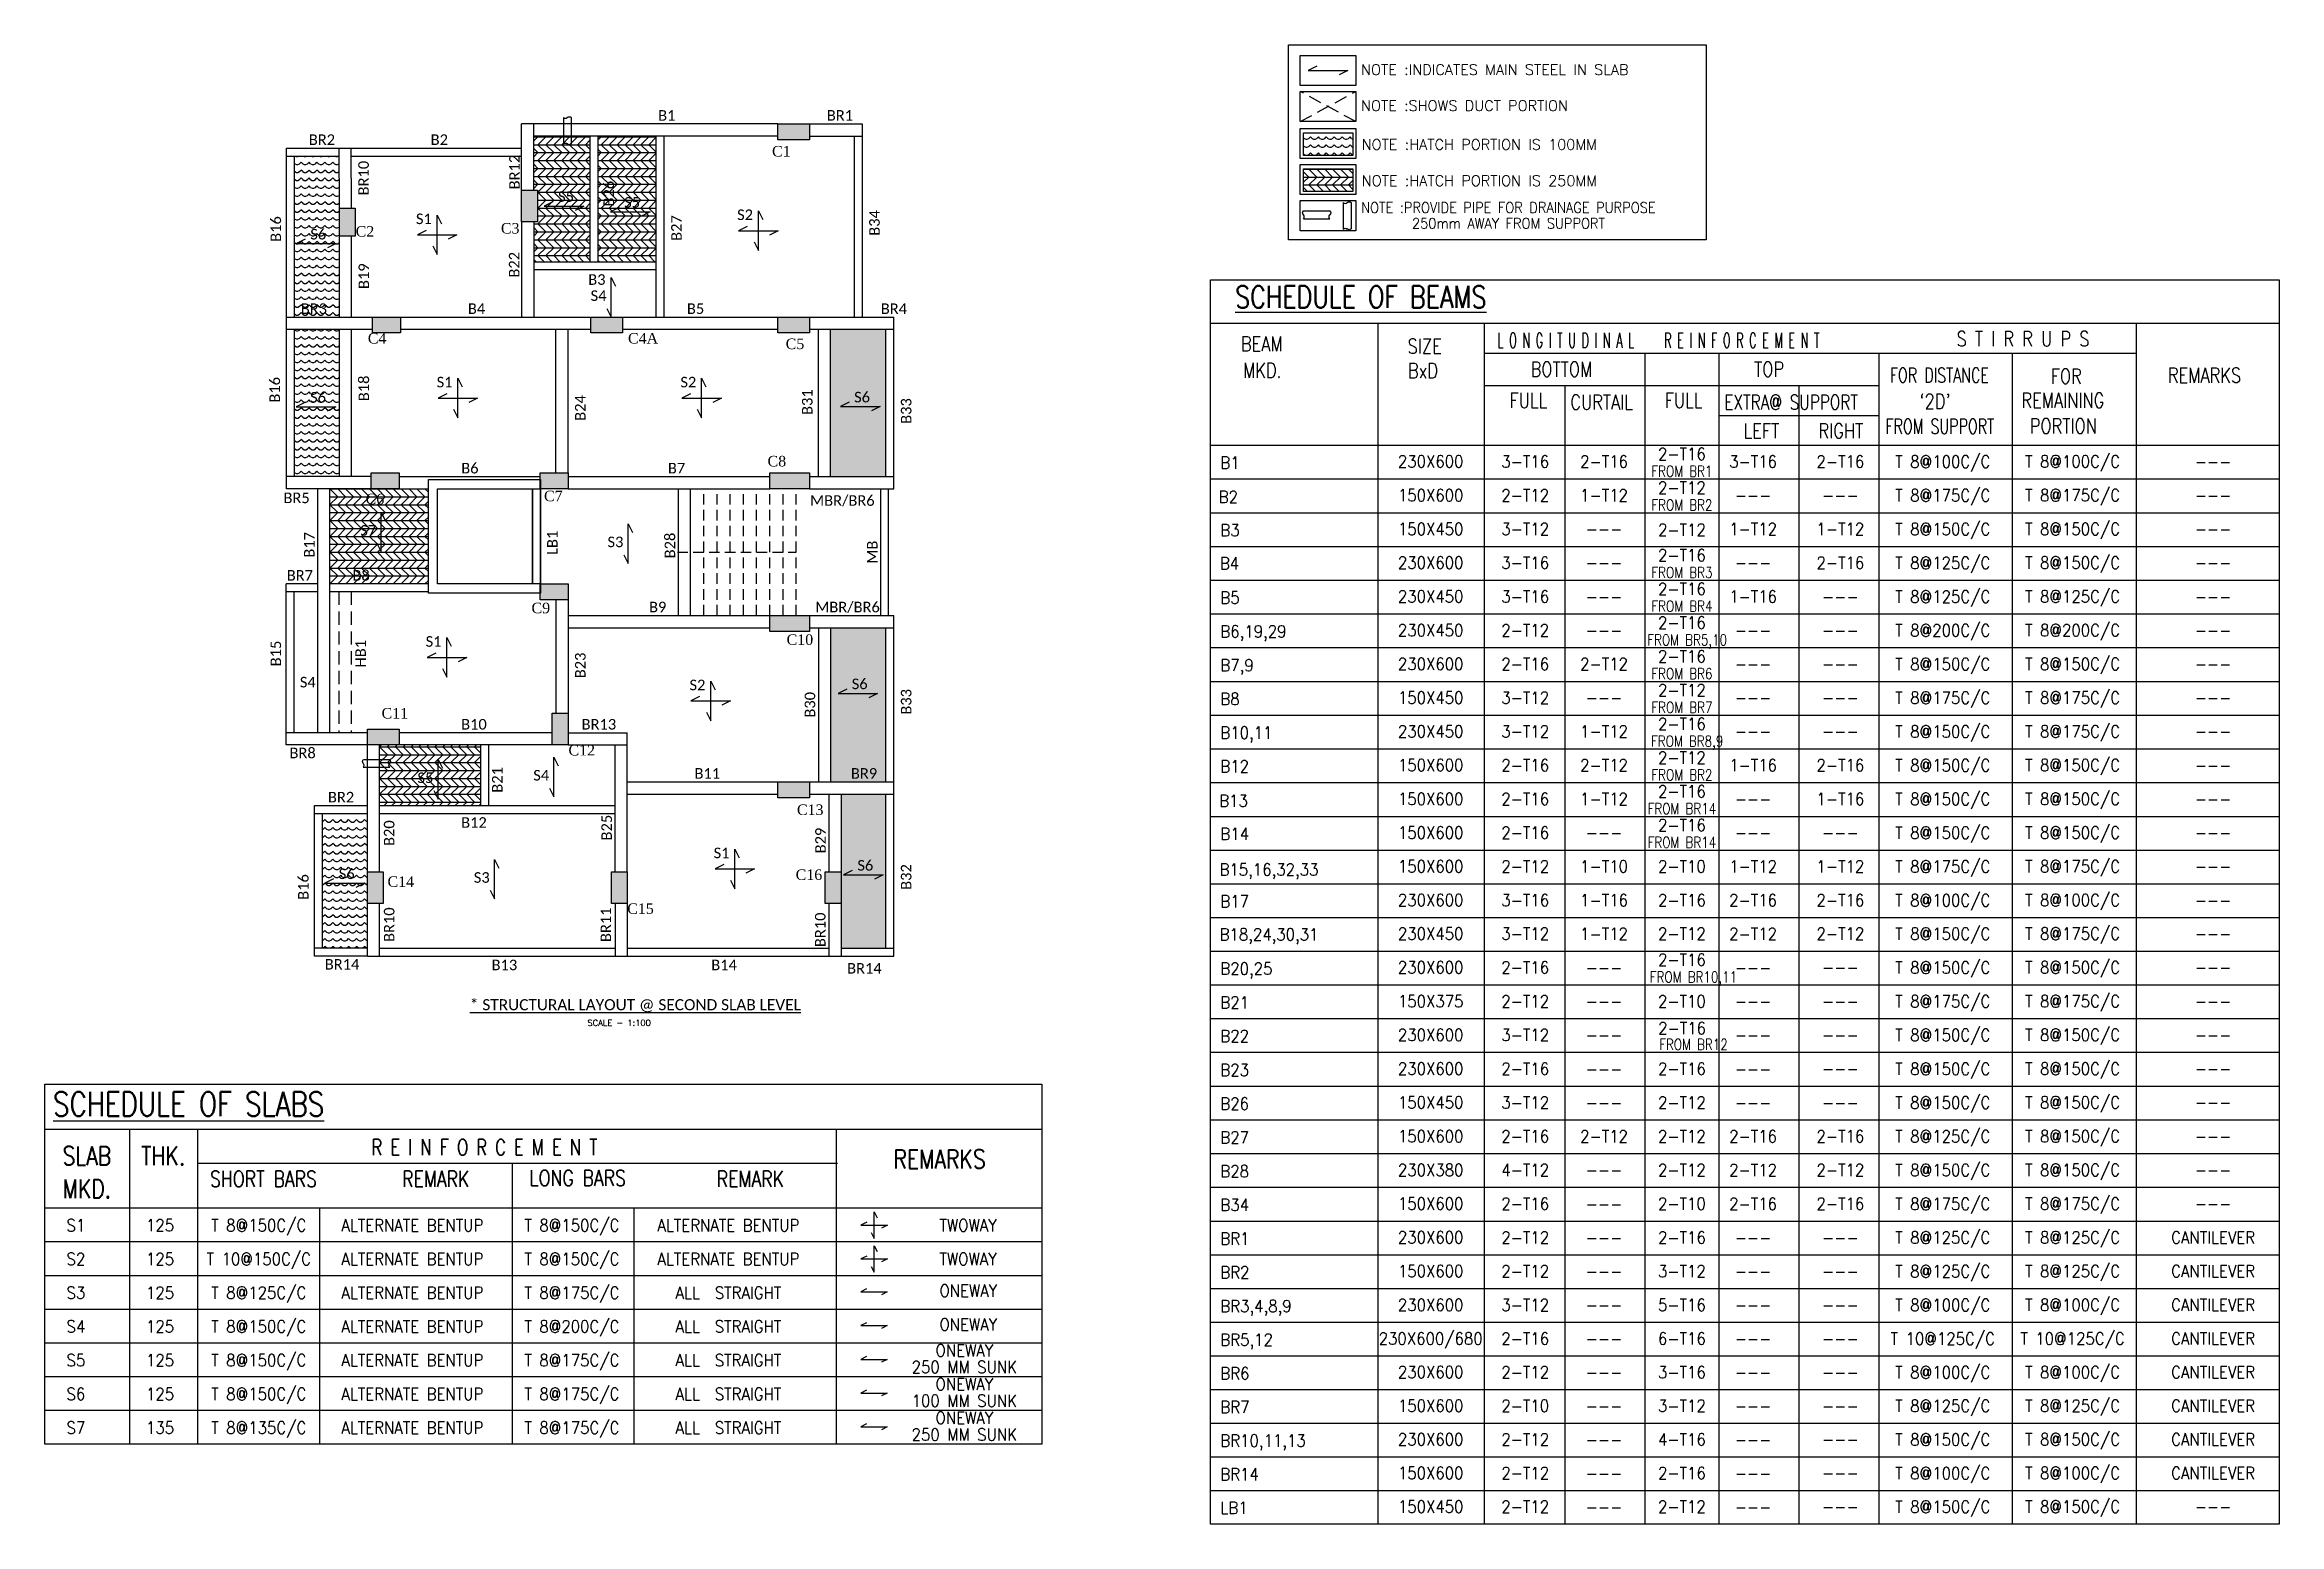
# Model space of a CAD drawing. Extents: x 2442.3 to 2484.6, y 847.7 to 875.8.
import ezdxf
from ezdxf.enums import TextEntityAlignment as Align

# ---------------------------------------------------------------- set-up
doc = ezdxf.new("R2010")
doc.units = 0
doc.linetypes.add('HIDDEN', pattern=[0.375, 0.25, -0.125])
for name, color, linetype in [('ARCH__BM_', 253, 'HIDDEN'), ('BAHUBALI_TITLE__BM_', 4, 'CONTINUOUS'), ('BEAM__BM_', 130, 'CONTINUOUS'), ('BEAM_TEXT__BM_', 20, 'CONTINUOUS'), ('BORDER__BM_', 40, 'CONTINUOUS'), ('COLUMN__BM_', 50, 'CONTINUOUS'), ('COLUMN_TEXT__BM_', 7, 'CONTINUOUS'), ('DUCT__BM_', 8, 'HIDDEN'), ('HIDDEN_BEAMS__BM_', 110, 'HIDDEN'), ('SCHEDULE_TEXT__BM_', 7, 'CONTINUOUS'), ('SECTION_BORDER__BM_', 8, 'CONTINUOUS'), ('SLAB_MARK__BM_', 251, 'CONTINUOUS'), ('SLAB_TEXT__BM_', 7, 'CONTINUOUS'), ('SLEEVE__BM_', 80, 'CONTINUOUS'), ('SUB_TITLE__BM_', 3, 'CONTINUOUS'), ('SUNK_BY_150MM__BM_', 44, 'CONTINUOUS'), ('SUNK_BY_200MM__BM_', 201, 'CONTINUOUS'), ('TABLE__BM_', 251, 'CONTINUOUS'), ('TEXT_LEGEND___BM_', 7, 'CONTINUOUS'), ('TITLE__BM_', 6, 'CONTINUOUS'), ('TITLE_TEXT__BM_', 7, 'CONTINUOUS')]:
    doc.layers.add(name, color=color, linetype=linetype)
doc.styles.add('CALIBRI', font='calibri.ttf')
doc.styles.add('NAME', font='times.ttf')
doc.styles.add('ROMANS', font='romans')
doc.styles.add('RRR', font='romans.shx', dxfattribs={"height": 0.18})
pattern_1 = [(0, (2964.90598, 1252.1614), (0, 0.15), []), (315, (2964.90598, 1252.1614), (0.15, 0), [0.212132034, -0.212132034]), (45, (2964.90598, 1252.1614), (0.15, 0), [0.212132034, -0.212132034])]
pattern_2 = [(0, (2992.43053, 1212.03615), (0, 0.15), [0.03, -0.12]), (45, (2992.49053, 1212.05115), (0, 0.15), [0.042426407, -0.169705628]), (135, (2992.55053, 1212.05115), (-0.15, 0), [0.042426407, -0.169705628]), (26.565051, (2992.46053, 1212.03615), (0.15, 1e-10), [0.03354, -0.301870197]), (333.434949, (2992.55053, 1212.05115), (0.15, -1e-10), [0.03354, -0.301870197])]

msp = doc.modelspace()

# ---------------------------------------------------------------- texts
at = {"layer": 'BEAM_TEXT__BM_', "style": 'CALIBRI'}
for s, p in [('B1', (2454.046, 874.256)), ('BR1', (2457.325, 874.257)), ('BR2', (2447.515, 873.797)), ('B2', (2449.738, 873.797)), ('B3', (2452.722, 871.148)), ('BR3', (2447.363, 870.597)), ('B4', (2450.443, 870.597)), ('B5', (2454.591, 870.597)), ('BR4', (2458.347, 870.596)), ('B6', (2450.317, 867.577)), ('B7', (2454.231, 867.577)), ('BR5', (2447.035, 867.014)), ('MBR/BR6', (2457.371, 866.964)), ('BR7', (2447.097, 865.547)), ('B8', (2448.257, 865.547)), ('B9', (2453.874, 864.947)), ('MBR/BR6', (2457.469, 864.947)), ('B10', (2450.394, 862.727)), ('BR13', (2452.76, 862.727)), ('BR8', (2447.149, 862.184)), ('B11', (2454.814, 861.797)), ('BR9', (2457.781, 861.797)), ('BR2', (2447.877, 861.347)), ('B12', (2450.394, 860.867)), ('BR14', (2447.896, 858.182)), ('B13', (2450.971, 858.17)), ('B14', (2455.131, 858.17)), ('BR14', (2457.788, 858.106))]:
    msp.add_text(s, height=0.2, dxfattribs=at).set_placement(p, align=Align.BOTTOM_CENTER)
for s, p in [('BR10', (2448.463, 873.229)), ('BR12', (2451.321, 873.343)), ('B26', (2453.107, 872.934)), ('B16', (2446.801, 872.265)), ('B27', (2454.389, 872.283)), ('B34', (2458.139, 872.38)), ('B22', (2451.316, 871.588)), ('B19', (2448.468, 871.372)), ('B16', (2446.781, 869.22)), ('B18', (2448.468, 869.247)), ('B24', (2452.568, 868.876)), ('B31', (2456.866, 868.987)), ('B33', (2458.739, 868.819)), ('B17', (2447.435, 866.285)), ('LB1', (2452.039, 866.323)), ('B28', (2454.265, 866.272)), ('MB', (2458.097, 866.146)), ('B15', (2446.801, 864.227)), ('HB1', (2448.407, 864.223)), ('B23', (2452.568, 864.002)), ('B30', (2456.917, 863.256)), ('B33', (2458.739, 863.312)), ('B21', (2450.996, 861.834)), ('B20', (2448.948, 860.826)), ('B25', (2453.067, 860.93)), ('B29', (2457.117, 860.686)), ('B16', (2447.322, 859.806)), ('B32', (2458.739, 859.995)), ('BR10', (2448.948, 859.093)), ('BR11', (2453.052, 859.091)), ('BR10', (2457.112, 858.995))]:
    msp.add_text(s, height=0.2, rotation=90, dxfattribs=at).set_placement(p, align=Align.BOTTOM_CENTER)
at = {"layer": 'COLUMN_TEXT__BM_', "style": 'NAME'}
for s, p in [('C1', (2456.039, 873.838)), ('C2', (2448.154, 872.321)), ('C3', (2450.904, 872.379)), ('C4', (2448.384, 870.296)), ('C4A', (2453.311, 870.296)), ('C5', (2456.298, 870.191)), ('C8', (2455.954, 867.969)), ('C6', (2448.343, 867.254)), ('C7', (2451.721, 867.31)), ('C9', (2451.484, 865.189)), ('C10', (2456.315, 864.59)), ('C11', (2448.644, 863.196)), ('C12', (2452.184, 862.496)), ('C13', (2456.511, 861.369)), ('C14', (2448.757, 860.008)), ('C16', (2456.487, 860.139)), ('C15', (2453.297, 859.496))]:
    msp.add_text(s, height=0.2, rotation=360, dxfattribs=at).set_placement(p, align=Align.TOP_LEFT)
at = {"layer": 'SCHEDULE_TEXT__BM_', "linetype": 'CONTINUOUS', "style": 'ROMANS'}
for s, height, width, p in [('2-T16', 0.23, 0.9, (2473.271, 867.89)), ('T 8@100C/C', 0.23, 0.9, (2478.211, 867.745)), ('T 8@100C/C', 0.23, 0.9, (2480.669, 867.748)), ('230X600', 0.23, 0.9, (2468.513, 867.748)), ('3-T16', 0.23, 0.9, (2470.304, 867.747)), ('2-T16', 0.23, 0.9, (2471.796, 867.747)), ('FROM BR1', 0.207, 0.8, (2473.271, 867.575)), ('3-T16', 0.23, 0.9, (2474.619, 867.747)), ('2-T16', 0.23, 0.9, (2476.272, 867.747)), ('---', 0.23, 0.9, (2483.331, 867.748)), ('150X600', 0.23, 0.9, (2468.513, 867.109)), ('2-T12', 0.23, 0.9, (2470.304, 867.108)), ('1-T12', 0.23, 0.9, (2471.796, 867.108)), ('FROM BR2', 0.207, 0.8, (2473.271, 866.936)), ('2-T12', 0.23, 0.9, (2473.271, 867.251)), ('---', 0.23, 0.9, (2474.619, 867.108)), ('---', 0.23, 0.9, (2476.272, 867.108)), ('T 8@175C/C', 0.23, 0.9, (2478.211, 867.106)), ('T 8@175C/C', 0.23, 0.9, (2480.669, 867.109)), ('---', 0.23, 0.9, (2483.331, 867.109)), ('T 8@150C/C', 0.23, 0.9, (2478.211, 866.467)), ('T 8@150C/C', 0.23, 0.9, (2480.669, 866.47)), ('150X450', 0.23, 0.9, (2468.513, 866.47)), ('3-T12', 0.23, 0.9, (2470.304, 866.469)), ('---', 0.23, 0.9, (2471.796, 866.469)), ('2-T12', 0.23, 0.9, (2473.271, 866.454)), ('1-T12', 0.23, 0.9, (2474.619, 866.469)), ('1-T12', 0.23, 0.9, (2476.272, 866.469)), ('---', 0.23, 0.9, (2483.331, 866.47)), ('230X600', 0.23, 0.9, (2468.513, 865.831)), ('3-T16', 0.23, 0.9, (2470.304, 865.83)), ('---', 0.23, 0.9, (2471.796, 865.83)), ('2-T16', 0.23, 0.9, (2473.271, 865.973)), ('---', 0.23, 0.9, (2474.619, 865.83)), ('2-T16', 0.23, 0.9, (2476.272, 865.83)), ('T 8@125C/C', 0.23, 0.9, (2478.211, 865.828)), ('T 8@150C/C', 0.23, 0.9, (2480.669, 865.831)), ('---', 0.23, 0.9, (2483.331, 865.831)), ('FROM BR3', 0.207, 0.8, (2473.271, 865.658)), ('2-T16', 0.23, 0.9, (2473.271, 865.335)), ('T 8@125C/C', 0.23, 0.9, (2478.211, 865.189)), ('T 8@125C/C', 0.23, 0.9, (2480.669, 865.192)), ('230X450', 0.23, 0.9, (2468.513, 865.192)), ('3-T16', 0.23, 0.9, (2470.304, 865.191)), ('---', 0.23, 0.9, (2471.796, 865.191)), ('FROM BR4', 0.207, 0.8, (2473.271, 865.02)), ('1-T16', 0.23, 0.9, (2474.619, 865.191)), ('---', 0.23, 0.9, (2476.272, 865.191)), ('---', 0.23, 0.9, (2483.331, 865.192)), ('230X450', 0.23, 0.9, (2468.513, 864.553)), ('2-T12', 0.23, 0.9, (2470.304, 864.552)), ('---', 0.23, 0.9, (2471.796, 864.552)), ('2-T16', 0.23, 0.9, (2473.271, 864.696)), ('---', 0.23, 0.9, (2474.619, 864.552)), ('---', 0.23, 0.9, (2476.272, 864.552)), ('T 8@200C/C', 0.23, 0.9, (2478.211, 864.55)), ('T 8@200C/C', 0.23, 0.9, (2480.669, 864.553)), ('---', 0.23, 0.9, (2483.331, 864.553)), ('FROM BR5,10', 0.207, 0.8, (2473.371, 864.381)), ('2-T16', 0.23, 0.9, (2473.271, 864.057)), ('T 8@150C/C', 0.23, 0.9, (2478.211, 863.911)), ('T 8@150C/C', 0.23, 0.9, (2480.669, 863.914)), ('230X600', 0.23, 0.9, (2468.513, 863.915)), ('2-T16', 0.23, 0.9, (2470.304, 863.913)), ('2-T12', 0.23, 0.9, (2471.796, 863.913)), ('FROM BR6', 0.207, 0.8, (2473.271, 863.742)), ('---', 0.23, 0.9, (2474.619, 863.913)), ('---', 0.23, 0.9, (2476.272, 863.913)), ('---', 0.23, 0.9, (2483.331, 863.914)), ('150X450', 0.23, 0.9, (2468.513, 863.276)), ('3-T12', 0.23, 0.9, (2470.304, 863.274)), ('---', 0.23, 0.9, (2471.796, 863.274)), ('2-T12', 0.23, 0.9, (2473.271, 863.418)), ('---', 0.23, 0.9, (2474.619, 863.274)), ('---', 0.23, 0.9, (2476.272, 863.274)), ('T 8@175C/C', 0.23, 0.9, (2478.211, 863.273)), ('T 8@175C/C', 0.23, 0.9, (2480.669, 863.275)), ('---', 0.23, 0.9, (2483.331, 863.275)), ('FROM BR7', 0.207, 0.8, (2473.271, 863.103)), ('2-T16', 0.23, 0.9, (2473.271, 862.779)), ('T 8@175C/C', 0.23, 0.9, (2480.669, 862.637)), ('230X450', 0.23, 0.9, (2468.513, 862.637)), ('3-T12', 0.23, 0.9, (2470.304, 862.636)), ('1-T12', 0.23, 0.9, (2471.796, 862.636)), ('FROM BR8,9', 0.207, 0.8, (2473.371, 862.464)), ('---', 0.23, 0.9, (2474.619, 862.636)), ('---', 0.23, 0.9, (2476.272, 862.636)), ('T 8@150C/C', 0.23, 0.9, (2478.211, 862.634)), ('---', 0.23, 0.9, (2483.331, 862.637)), ('150X600', 0.23, 0.9, (2468.513, 861.998)), ('2-T16', 0.23, 0.9, (2470.304, 861.997)), ('2-T12', 0.23, 0.9, (2471.796, 861.997)), ('2-T12', 0.23, 0.9, (2473.271, 862.14)), ('1-T16', 0.23, 0.9, (2474.619, 861.997)), ('2-T16', 0.23, 0.9, (2476.272, 861.997)), ('T 8@150C/C', 0.23, 0.9, (2478.211, 861.995)), ('T 8@150C/C', 0.23, 0.9, (2480.669, 861.998)), ('---', 0.23, 0.9, (2483.331, 861.998)), ('FROM BR2', 0.207, 0.8, (2473.271, 861.825)), ('2-T16', 0.23, 0.9, (2473.271, 861.501)), ('150X600', 0.23, 0.9, (2468.513, 861.359)), ('2-T16', 0.23, 0.9, (2470.304, 861.358)), ('1-T12', 0.23, 0.9, (2471.796, 861.358)), ('FROM BR14', 0.207, 0.8, (2473.271, 861.186)), ('---', 0.23, 0.9, (2474.619, 861.358)), ('1-T16', 0.23, 0.9, (2476.272, 861.358)), ('T 8@150C/C', 0.23, 0.9, (2478.211, 861.356)), ('T 8@150C/C', 0.23, 0.9, (2480.669, 861.359)), ('---', 0.23, 0.9, (2483.331, 861.359)), ('150X600', 0.23, 0.9, (2468.513, 860.72)), ('2-T16', 0.23, 0.9, (2470.304, 860.719)), ('---', 0.23, 0.9, (2471.796, 860.719)), ('2-T16', 0.23, 0.9, (2473.271, 860.862)), ('---', 0.23, 0.9, (2474.619, 860.719)), ('---', 0.23, 0.9, (2476.272, 860.719)), ('T 8@150C/C', 0.23, 0.9, (2478.211, 860.717)), ('T 8@150C/C', 0.23, 0.9, (2480.669, 860.72)), ('---', 0.23, 0.9, (2483.331, 860.72)), ('FROM BR14', 0.207, 0.8, (2473.271, 860.547)), ('150X600', 0.23, 0.9, (2468.513, 860.081)), ('2-T12', 0.23, 0.9, (2470.304, 860.08)), ('1-T10', 0.23, 0.9, (2471.796, 860.08)), ('2-T10', 0.23, 0.9, (2473.271, 860.08)), ('1-T12', 0.23, 0.9, (2474.619, 860.08)), ('1-T12', 0.23, 0.9, (2476.272, 860.08)), ('T 8@175C/C', 0.23, 0.9, (2478.211, 860.078)), ('T 8@175C/C', 0.23, 0.9, (2480.669, 860.081)), ('---', 0.23, 0.9, (2483.331, 860.081)), ('230X600', 0.23, 0.9, (2468.513, 859.442)), ('3-T16', 0.23, 0.9, (2470.304, 859.441)), ('1-T16', 0.23, 0.9, (2471.796, 859.441)), ('2-T16', 0.23, 0.9, (2473.271, 859.441)), ('2-T16', 0.23, 0.9, (2474.619, 859.441)), ('2-T16', 0.23, 0.9, (2476.272, 859.441)), ('T 8@100C/C', 0.23, 0.9, (2478.211, 859.439)), ('T 8@100C/C', 0.23, 0.9, (2480.669, 859.442)), ('---', 0.23, 0.9, (2483.331, 859.442)), ('230X450', 0.23, 0.9, (2468.513, 858.806)), ('3-T12', 0.23, 0.9, (2470.304, 858.807)), ('1-T12', 0.23, 0.9, (2471.796, 858.804)), ('2-T12', 0.23, 0.9, (2473.271, 858.807)), ('2-T12', 0.23, 0.9, (2474.619, 858.804)), ('2-T12', 0.23, 0.9, (2476.272, 858.807)), ('T 8@150C/C', 0.23, 0.9, (2478.211, 858.805)), ('T 8@175C/C', 0.23, 0.9, (2480.669, 858.808)), ('---', 0.23, 0.9, (2483.331, 858.808)), ('230X600', 0.23, 0.9, (2468.513, 858.169)), ('2-T16', 0.23, 0.9, (2470.304, 858.168)), ('---', 0.23, 0.9, (2471.796, 858.166)), ('2-T16', 0.23, 0.9, (2473.271, 858.313)), ('---', 0.23, 0.9, (2474.619, 858.166)), ('---', 0.23, 0.9, (2476.272, 858.168)), ('T 8@150C/C', 0.23, 0.9, (2478.211, 858.166)), ('T 8@150C/C', 0.23, 0.9, (2480.669, 858.169)), ('---', 0.23, 0.9, (2483.331, 858.169)), ('FROM BR10,11', 0.207, 0.8, (2473.49, 857.998)), ('150X375', 0.23, 0.9, (2468.513, 857.528)), ('2-T12', 0.23, 0.9, (2470.304, 857.527)), ('---', 0.23, 0.9, (2471.796, 857.524)), ('2-T10', 0.23, 0.9, (2473.271, 857.527)), ('---', 0.23, 0.9, (2474.619, 857.524)), ('---', 0.23, 0.9, (2476.272, 857.527)), ('T 8@175C/C', 0.23, 0.9, (2478.211, 857.525)), ('T 8@175C/C', 0.23, 0.9, (2480.669, 857.528)), ('---', 0.23, 0.9, (2483.331, 857.528)), ('230X600', 0.23, 0.9, (2468.513, 856.891)), ('3-T12', 0.23, 0.9, (2470.304, 856.89)), ('---', 0.23, 0.9, (2471.796, 856.888)), ('2-T16', 0.23, 0.9, (2473.275, 857.017)), ('---', 0.23, 0.9, (2474.619, 856.888)), ('---', 0.23, 0.9, (2476.272, 856.89)), ('T 8@150C/C', 0.23, 0.9, (2478.211, 856.888)), ('T 8@150C/C', 0.23, 0.9, (2480.669, 856.891)), ('---', 0.23, 0.9, (2483.331, 856.891)), ('FROM BR12', 0.207, 0.8, (2473.49, 856.721)), ('230X600', 0.23, 0.9, (2468.513, 856.25)), ('2-T16', 0.23, 0.9, (2470.304, 856.249)), ('---', 0.23, 0.9, (2471.796, 856.247)), ('2-T16', 0.23, 0.9, (2473.271, 856.249)), ('---', 0.23, 0.9, (2474.619, 856.247)), ('---', 0.23, 0.9, (2476.272, 856.249)), ('T 8@150C/C', 0.23, 0.9, (2478.211, 856.247)), ('T 8@150C/C', 0.23, 0.9, (2480.669, 856.25)), ('---', 0.23, 0.9, (2483.331, 856.25)), ('150X450', 0.23, 0.9, (2468.513, 855.611)), ('3-T12', 0.23, 0.9, (2470.304, 855.61)), ('2-T12', 0.23, 0.9, (2473.271, 855.61)), ('T 8@150C/C', 0.23, 0.9, (2478.211, 855.608)), ('T 8@150C/C', 0.23, 0.9, (2480.669, 855.611)), ('---', 0.23, 0.9, (2471.796, 855.608)), ('---', 0.23, 0.9, (2474.619, 855.608)), ('---', 0.23, 0.9, (2476.272, 855.61)), ('---', 0.23, 0.9, (2483.331, 855.611)), ('150X600', 0.23, 0.9, (2468.513, 854.972)), ('2-T16', 0.23, 0.9, (2470.304, 854.971)), ('2-T12', 0.23, 0.9, (2471.796, 854.969)), ('2-T12', 0.23, 0.9, (2473.271, 854.971)), ('2-T16', 0.23, 0.9, (2474.619, 854.969)), ('2-T16', 0.23, 0.9, (2476.272, 854.971)), ('T 8@125C/C', 0.23, 0.9, (2478.211, 854.969)), ('T 8@150C/C', 0.23, 0.9, (2480.669, 854.972)), ('---', 0.23, 0.9, (2483.331, 854.972)), ('230X380', 0.23, 0.9, (2468.513, 854.333)), ('4-T12', 0.23, 0.9, (2470.304, 854.332)), ('2-T12', 0.23, 0.9, (2473.271, 854.332)), ('2-T12', 0.23, 0.9, (2474.619, 854.33)), ('2-T12', 0.23, 0.9, (2476.272, 854.332)), ('T 8@150C/C', 0.23, 0.9, (2478.211, 854.33)), ('T 8@150C/C', 0.23, 0.9, (2480.669, 854.333)), ('---', 0.23, 0.9, (2471.796, 854.33)), ('---', 0.23, 0.9, (2483.331, 854.333)), ('150X600', 0.23, 0.9, (2468.513, 853.695)), ('2-T16', 0.23, 0.9, (2470.304, 853.693)), ('---', 0.23, 0.9, (2471.796, 853.691)), ('2-T10', 0.23, 0.9, (2473.271, 853.693)), ('2-T16', 0.23, 0.9, (2474.619, 853.691)), ('2-T16', 0.23, 0.9, (2476.272, 853.693)), ('T 8@175C/C', 0.23, 0.9, (2478.211, 853.691)), ('T 8@175C/C', 0.23, 0.9, (2480.669, 853.694)), ('---', 0.23, 0.9, (2483.331, 853.694)), ('230X600', 0.23, 0.9, (2468.513, 853.056)), ('2-T12', 0.23, 0.9, (2470.304, 853.054)), ('2-T16', 0.23, 0.9, (2473.271, 853.054)), ('T 8@125C/C', 0.23, 0.9, (2478.211, 853.053)), ('T 8@125C/C', 0.23, 0.9, (2480.669, 853.055)), ('CANTILEVER', 0.23, 0.9, (2483.331, 853.055)), ('---', 0.23, 0.9, (2471.796, 853.052)), ('---', 0.23, 0.9, (2474.619, 853.052)), ('---', 0.23, 0.9, (2476.272, 853.054)), ('150X600', 0.23, 0.9, (2468.513, 852.417)), ('2-T12', 0.23, 0.9, (2470.304, 852.416)), ('---', 0.23, 0.9, (2471.796, 852.413)), ('3-T12', 0.23, 0.9, (2473.271, 852.416)), ('---', 0.23, 0.9, (2474.619, 852.413)), ('---', 0.23, 0.9, (2476.272, 852.416)), ('T 8@125C/C', 0.23, 0.9, (2478.211, 852.414)), ('T 8@125C/C', 0.23, 0.9, (2480.669, 852.417)), ('CANTILEVER', 0.23, 0.9, (2483.331, 852.417)), ('230X600', 0.23, 0.9, (2468.513, 851.778)), ('3-T12', 0.23, 0.9, (2470.304, 851.777)), ('5-T16', 0.23, 0.9, (2473.271, 851.777)), ('T 8@100C/C', 0.23, 0.9, (2478.211, 851.775)), ('T 8@100C/C', 0.23, 0.9, (2480.669, 851.778)), ('CANTILEVER', 0.23, 0.9, (2483.331, 851.778)), ('---', 0.23, 0.9, (2471.796, 851.774)), ('---', 0.23, 0.9, (2474.619, 851.774)), ('---', 0.23, 0.9, (2476.272, 851.777)), ('230X600/680', 0.23, 0.9, (2468.513, 851.141)), ('2-T16', 0.23, 0.9, (2470.304, 851.14)), ('---', 0.23, 0.9, (2471.796, 851.138)), ('6-T16', 0.23, 0.9, (2473.271, 851.14)), ('---', 0.23, 0.9, (2474.619, 851.138)), ('---', 0.23, 0.9, (2476.272, 851.14)), ('T 10@125C/C', 0.23, 0.9, (2478.211, 851.138)), ('T 10@125C/C', 0.23, 0.9, (2480.669, 851.141)), ('CANTILEVER', 0.23, 0.9, (2483.331, 851.141)), ('230X600', 0.23, 0.9, (2468.513, 850.505)), ('2-T12', 0.23, 0.9, (2470.304, 850.503)), ('3-T16', 0.23, 0.9, (2473.271, 850.503)), ('T 8@100C/C', 0.23, 0.9, (2478.211, 850.501)), ('T 8@100C/C', 0.23, 0.9, (2480.669, 850.504)), ('CANTILEVER', 0.23, 0.9, (2483.331, 850.504)), ('---', 0.23, 0.9, (2471.796, 850.501)), ('---', 0.23, 0.9, (2474.619, 850.501)), ('---', 0.23, 0.9, (2476.272, 850.503)), ('150X600', 0.23, 0.9, (2468.513, 849.868)), ('2-T10', 0.23, 0.9, (2470.304, 849.867)), ('---', 0.23, 0.9, (2471.796, 849.864)), ('3-T12', 0.23, 0.9, (2473.271, 849.867)), ('---', 0.23, 0.9, (2474.619, 849.864)), ('---', 0.23, 0.9, (2476.272, 849.867)), ('T 8@125C/C', 0.23, 0.9, (2478.211, 849.865)), ('T 8@125C/C', 0.23, 0.9, (2480.669, 849.868)), ('CANTILEVER', 0.23, 0.9, (2483.331, 849.868)), ('230X600', 0.23, 0.9, (2468.513, 849.231)), ('2-T12', 0.23, 0.9, (2470.304, 849.23)), ('4-T16', 0.23, 0.9, (2473.271, 849.23)), ('T 8@150C/C', 0.23, 0.9, (2478.211, 849.228)), ('T 8@150C/C', 0.23, 0.9, (2480.669, 849.231)), ('CANTILEVER', 0.23, 0.9, (2483.331, 849.231)), ('---', 0.23, 0.9, (2471.796, 849.228)), ('---', 0.23, 0.9, (2474.619, 849.228)), ('---', 0.23, 0.9, (2476.272, 849.23)), ('150X600', 0.23, 0.9, (2468.513, 848.595)), ('2-T12', 0.23, 0.9, (2470.304, 848.593)), ('---', 0.23, 0.9, (2471.796, 848.591)), ('2-T16', 0.23, 0.9, (2473.271, 848.593)), ('---', 0.23, 0.9, (2474.619, 848.591)), ('---', 0.23, 0.9, (2476.272, 848.593)), ('T 8@100C/C', 0.23, 0.9, (2478.211, 848.591)), ('T 8@100C/C', 0.23, 0.9, (2480.669, 848.594)), ('CANTILEVER', 0.23, 0.9, (2483.331, 848.594)), ('150X450', 0.23, 0.9, (2468.513, 847.958)), ('2-T12', 0.23, 0.9, (2470.304, 847.957)), ('2-T12', 0.23, 0.9, (2473.271, 847.957)), ('T 8@150C/C', 0.23, 0.9, (2478.211, 847.955)), ('T 8@150C/C', 0.23, 0.9, (2480.669, 847.958)), ('---', 0.23, 0.9, (2471.796, 847.954)), ('---', 0.23, 0.9, (2474.619, 847.954)), ('---', 0.23, 0.9, (2476.272, 847.957)), ('---', 0.23, 0.9, (2483.331, 847.958))]:
    msp.add_text(s, height=height, dxfattribs=dict(at, width=width)).set_placement(p, align=Align.CENTER)
at = {"layer": 'SCHEDULE_TEXT__BM_', "linetype": 'CONTINUOUS', "style": 'ROMANS', "width": 0.9}
for s, p in [('B1', (2464.531, 867.725)), ('B2', (2464.5, 867.078)), ('B3', (2464.531, 866.447)), ('B4', (2464.522, 865.82)), ('B5', (2464.531, 865.169)), ('B6,19,29', (2464.531, 864.53)), ('B7,9', (2464.531, 863.891)), ('B8', (2464.531, 863.253)), ('B10,11', (2464.531, 862.614)), ('B12', (2464.531, 861.975)), ('B13', (2464.509, 861.324)), ('B14', (2464.531, 860.697)), ('B15,16,32,33', (2464.515, 860.022)), ('B17', (2464.531, 859.419)), ('B18,24,30,31', (2464.516, 858.793)), ('B20,25', (2464.531, 858.146)), ('B21', (2464.531, 857.505)), ('B22', (2464.531, 856.868)), ('B23', (2464.531, 856.227)), ('B26', (2464.531, 855.588)), ('B27', (2464.531, 854.949)), ('B28', (2464.531, 854.31)), ('B34', (2464.531, 853.671)), ('BR1', (2464.531, 853.033)), ('BR2', (2464.531, 852.394)), ('BR3,4,8,9', (2464.531, 851.755)), ('BR5,12', (2464.531, 851.118)), ('BR6', (2464.531, 850.481)), ('BR7', (2464.531, 849.845)), ('BR10,11,13', (2464.531, 849.208)), ('BR14', (2464.531, 848.571)), ('LB1', (2464.531, 847.935))]:
    msp.add_text(s, height=0.23, dxfattribs=at).set_placement(p)
for s, p in [('S1', (2442.856, 853.216)), ('125', (2444.449, 853.217)), ('T 8@150C/C', (2446.319, 853.216)), ('ALTERNATE BENTUP', (2449.228, 853.216)), ('T 8@150C/C', (2452.249, 853.216)), ('ALTERNATE BENTUP', (2455.213, 853.216)), ('TWOWAY', (2459.751, 853.216)), ('S2', (2442.856, 852.578)), ('125', (2444.449, 852.578)), ('T 10@150C/C', (2446.319, 852.578)), ('ALTERNATE BENTUP', (2449.228, 852.578)), ('T 8@150C/C', (2452.249, 852.578)), ('ALTERNATE BENTUP', (2455.213, 852.578)), ('TWOWAY', (2459.751, 852.578)), ('S3', (2442.856, 851.939)), ('125', (2444.449, 851.939)), ('T 8@125C/C', (2446.319, 851.939)), ('ALTERNATE BENTUP', (2449.228, 851.939)), ('T 8@175C/C', (2452.249, 851.939)), ('ALL  STRAIGHT', (2455.213, 851.939)), ('ONEWAY', (2459.756, 851.977)), ('S4', (2442.856, 851.3)), ('125', (2444.449, 851.3)), ('T 8@150C/C', (2446.319, 851.3)), ('ALTERNATE BENTUP', (2449.228, 851.3)), ('T 8@200C/C', (2452.249, 851.3)), ('ALL  STRAIGHT', (2455.213, 851.3)), ('ONEWAY', (2459.756, 851.339)), ('ONEWAY', (2459.681, 850.847)), ('S5', (2442.856, 850.661)), ('125', (2444.449, 850.661)), ('T 8@150C/C', (2446.319, 850.661)), ('ALTERNATE BENTUP', (2449.228, 850.661)), ('T 8@175C/C', (2452.249, 850.661)), ('ALL  STRAIGHT', (2455.213, 850.661)), ('250 MM SUNK', (2459.681, 850.532)), ('S6', (2442.856, 850.022)), ('125', (2444.449, 850.022)), ('T 8@150C/C', (2446.319, 850.022)), ('ALTERNATE BENTUP', (2449.228, 850.022)), ('T 8@175C/C', (2452.249, 850.022)), ('ALL  STRAIGHT', (2455.213, 850.022)), ('ONEWAY', (2459.681, 850.208)), ('100 MM SUNK', (2459.681, 849.893)), ('ONEWAY', (2459.681, 849.569)), ('S7', (2442.856, 849.383)), ('135', (2444.449, 849.383)), ('T 8@135C/C', (2446.319, 849.383)), ('ALTERNATE BENTUP', (2449.228, 849.383)), ('T 8@175C/C', (2452.249, 849.383)), ('ALL  STRAIGHT', (2455.213, 849.383)), ('250 MM SUNK', (2459.681, 849.254))]:
    msp.add_text(s, height=0.23, dxfattribs=at).set_placement(p, align=Align.BOTTOM_CENTER)
at = {"layer": 'SLAB_TEXT__BM_', "style": 'CALIBRI'}
for s, p in [('S5', (2451.986, 872.78)), ('S5', (2453.239, 872.67)), ('S6', (2447.294, 872.067)), ('S1', (2449.295, 872.358)), ('S2', (2455.378, 872.435)), ('S4', (2452.603, 870.903)), ('S1', (2449.687, 869.266)), ('S2', (2454.303, 869.266)), ('S6', (2447.291, 868.978)), ('S6', (2457.594, 868.982)), ('S7', (2448.242, 866.458)), ('S3', (2452.923, 866.24)), ('S1', (2449.479, 864.355)), ('S4', (2447.097, 863.585)), ('S6', (2457.549, 863.552)), ('S2', (2454.476, 863.531)), ('S5', (2449.323, 861.775)), ('S4', (2451.517, 861.822)), ('S1', (2454.933, 860.351)), ('S6', (2447.833, 859.956)), ('S3', (2450.391, 859.886)), ('S6', (2457.655, 860.116))]:
    msp.add_text(s, height=0.2, dxfattribs=at).set_placement(p)
at = {"layer": 'SUB_TITLE__BM_', "style": 'ROMANS'}
for s, height, width, p in [('BEAM', 0.2811, 0.8, (2464.919, 869.949)), ('SIZE', 0.2811, 0.8, (2468.076, 869.905)), ('L O N G I T U D I N A L   R E I N F O R C E M E N T', 0.28111, 0.55, (2469.78, 870.017)), ('S T I R R U P S', 0.28111, 0.8, (2478.473, 870.047)), ('MKD.', 0.2811, 0.8, (2464.958, 869.448)), ('BxD', 0.2811, 0.8, (2468.082, 869.443)), ('BOTTOM', 0.2811, 0.8, (2470.406, 869.469)), ('TOP', 0.2811, 0.8, (2474.637, 869.469)), ('FOR DISTANCE ', 0.28111, 0.7, (2477.211, 869.357)), ('FOR', 0.2811, 0.8, (2480.255, 869.336)), ('REMARKS', 0.2811, 0.8, (2482.474, 869.355)), ('FULL', 0.2811, 0.8, (2470.007, 868.879)), ('CURTAIL', 0.2811, 0.8, (2471.158, 868.846)), ('FULL', 0.2811, 0.8, (2472.945, 868.879)), ('EXTRA@ SUPPORT', 0.28111, 0.75, (2474.075, 868.846)), (" `2D'", 0.2811, 0.8, (2477.616, 868.862)), ('REMAINING ', 0.2811, 0.8, (2479.7, 868.88)), ('LEFT', 0.2811, 0.8, (2474.439, 868.302)), ('RIGHT', 0.2811, 0.8, (2475.857, 868.302)), ('FROM SUPPORT', 0.28111, 0.7, (2477.127, 868.389)), ('PORTION', 0.2811, 0.8, (2479.858, 868.394)), ('SLAB', 0.3539, 0.8, (2442.601, 854.538)), ('THK.', 0.3539, 0.8, (2444.09, 854.538)), ('R E I N F O R C E M E N T', 0.29961, 0.75, (2448.456, 854.729)), ('LONG BARS', 0.2996, 0.8, (2451.444, 854.146)), ('REMARKS', 0.3539, 0.8, (2458.338, 854.478)), ('MKD.', 0.3539, 0.8, (2442.601, 853.915)), ('SHORT BARS', 0.2996, 0.8, (2445.396, 854.129)), ('REMARK', 0.2996, 0.8, (2449.035, 854.129)), ('REMARK', 0.2996, 0.8, (2454.993, 854.129))]:
    msp.add_text(s, height=height, dxfattribs=dict(at, width=width)).set_placement(p)
at = {"layer": 'TEXT_LEGEND___BM_', "linetype": 'CONTINUOUS', "style": 'ROMANS'}
for s, p in [('NOTE :INDICATES MAIN STEEL IN SLAB', (2467.195, 875.183)), ('NOTE :SHOWS DUCT PORTION', (2467.195, 874.5)), ('NOTE :HATCH PORTION IS 100MM ', (2467.206, 873.765)), ('NOTE :HATCH PORTION IS 250MM ', (2467.208, 873.079))]:
    msp.add_text(s, height=0.2, dxfattribs=at).set_placement(p)
at = {"layer": 'TEXT_LEGEND___BM_', "linetype": 'CONTINUOUS', "style": 'ROMANS', "width": 0.9}
for s, p in [('NOTE :PROVIDE PIPE FOR DRAINAGE PURPOSE', (2467.195, 872.571)), ('250mm AWAY FROM SUPPORT ', (2468.159, 872.272))]:
    msp.add_text(s, height=0.2, dxfattribs=at).set_placement(p)
at = {"layer": 'TITLE__BM_', "style": 'ROMANS', "width": 0.8}
msp.add_text('%%uSCHEDULE OF BEAMS', height=0.41431, dxfattribs=at).set_placement((2464.81, 870.772))
at = {"layer": 'TITLE__BM_', "linetype": 'CONTINUOUS', "style": 'ROMANS', "width": 0.8}
msp.add_text('%%uSCHEDULE OF SLABS', height=0.4554, dxfattribs=at).set_placement((2442.423, 855.469))
at = {"layer": 'TITLE_TEXT__BM_'}
for s, height, style, p in [('%%U* STRUCTURAL LAYOUT @ SECOND SLAB LEVEL', 0.21, 'CALIBRI', (2450.316, 857.472)), ('SCALE - 1:100', 0.1152, 'RRR', (2452.544, 857.176))]:
    msp.add_text(s, height=height, dxfattribs=dict(at, style=style)).set_placement(p)

# ---------------------------------------------------------------- blocks, each defined once
blk = doc.blocks.new('SLAB_MARK_2W')
at = {"layer": 'SLAB_MARK__BM_'}
for points in [[(823.179, 262.454), (822.983, 262.356), (823.879, 262.356), (823.684, 262.258)], [(823.334, 262.104), (823.431, 261.908), (823.431, 262.804), (823.529, 262.609)]]:
    blk.add_lwpolyline(points, dxfattribs=at)
blk = doc.blocks.new('PIPE')
at = {"layer": 'SLEEVE__BM_'}
for p, q in [((0.001, 0.517), (0.001, 0.016)), ((0.151, 0.518), (0.151, 0.015))]:
    blk.add_line(p, q, dxfattribs=at)
for points in [[(0.151, 0.518, -0.422034), (0.076, 0.518)], [(0.151, 0.015, 0.422765), (0.076, 0.015)]]:
    blk.add_lwpolyline(points, format="xyb", dxfattribs=at)
for centre, start, end in [((0.039, 0.48), 44.6329, 135.5046), ((0.039, 0.053), 224.4858, 315.3902)]:
    blk.add_arc(centre, 0.0532, start, end, dxfattribs=at)
blk = doc.blocks.new('FHGJG')
at = {"layer": 'SLAB_MARK__BM_'}
for points in [[(652.264, 340.805), (652.346, 340.641), (652.346, 341.391), (652.428, 341.227)], [(652.135, 341.098), (651.971, 341.016), (652.721, 341.016), (652.557, 340.934)]]:
    blk.add_lwpolyline(points, dxfattribs=at)

# ---------------------------------------------------------------- hatches: boundary and pattern name
at = {"layer": 'COLUMN__BM_'}
for points in [[(2456.147, 873.956), (2456.147, 874.256), (2456.747, 874.256), (2456.747, 873.956)], [(2448.146, 872.132), (2447.846, 872.132), (2447.846, 872.662), (2448.146, 872.662)], [(2451.597, 872.398), (2451.297, 872.398), (2451.297, 872.998), (2451.597, 872.998)], [(2448.475, 870.296), (2448.475, 870.596), (2449.005, 870.596), (2449.005, 870.296)], [(2452.605, 870.296), (2452.605, 870.596), (2453.205, 870.596), (2453.205, 870.296)], [(2456.147, 870.296), (2456.147, 870.596), (2456.747, 870.596), (2456.747, 870.296)], [(2448.449, 867.346), (2448.449, 867.646), (2448.979, 867.646), (2448.979, 867.346)], [(2451.646, 867.346), (2451.646, 867.646), (2452.176, 867.646), (2452.176, 867.346)], [(2455.997, 867.346), (2455.997, 867.646), (2456.747, 867.646), (2456.747, 867.346)], [(2451.646, 865.246), (2451.646, 865.546), (2452.176, 865.546), (2452.176, 865.246)], [(2455.997, 864.646), (2455.997, 864.946), (2456.747, 864.946), (2456.747, 864.646)], [(2452.176, 862.496), (2451.876, 862.496), (2451.876, 863.096), (2452.176, 863.096)], [(2448.376, 862.496), (2448.376, 862.796), (2448.976, 862.796), (2448.976, 862.496)], [(2456.147, 861.496), (2456.147, 861.796), (2456.747, 861.796), (2456.747, 861.496)], [(2448.676, 859.496), (2448.376, 859.496), (2448.376, 860.096), (2448.676, 860.096)], [(2453.297, 859.496), (2452.997, 859.496), (2452.997, 860.096), (2453.297, 860.096)], [(2457.347, 859.496), (2457.047, 859.496), (2457.047, 860.096), (2457.347, 860.096)]]:
    msp.add_hatch(color=256, dxfattribs=at).paths.add_polyline_path(points, flags=0)
at = {"layer": 'SUNK_BY_150MM__BM_'}
h = msp.add_hatch(dxfattribs=at)
h.set_pattern_fill('WATER', color=256, scale=0.15, style=0)
h.set_pattern_definition([(0, (3035.54644, 1224.96359), (0, 0.15), [0.03, -0.12]), (45, (3035.60644, 1224.97859), (0, 0.15), [0.042426407, -0.169705628]), (135, (3035.66644, 1224.97859), (-0.15, 0), [0.042426407, -0.169705628]), (26.565051, (3035.57644, 1224.96359), (0.15, 1e-10), [0.03354, -0.301870197]), (333.434949, (3035.66644, 1224.97859), (0.15, -1e-10), [0.03354, -0.301870197])])
h.paths.add_polyline_path([(2466.105, 874.088), (2466.105, 873.658), (2467.041, 873.658), (2467.041, 874.088)])
h = msp.add_hatch(dxfattribs=at)
h.set_pattern_fill('WATER', color=256, scale=0.15, style=0)
h.set_pattern_definition(pattern_2)
h.paths.add_polyline_path([(2447.846, 872.132), (2447.846, 872.662), (2447.841, 873.646), (2446.996, 873.646), (2446.996, 870.596), (2447.846, 870.596)])
h.paths.add_polyline_path([(2447.846, 870.366), (2446.996, 870.366), (2446.996, 867.576), (2447.846, 867.576)])
h.paths.add_polyline_path([(2447.242, 872.013), (2447.649, 872.013), (2447.649, 872.32), (2447.242, 872.32)], flags=24)
h.paths.add_polyline_path([(2447.061, 870.627), (2447.665, 870.627), (2447.665, 870.935), (2447.061, 870.935)], flags=24)
h.paths.add_polyline_path([(2447.24, 868.924), (2447.647, 868.924), (2447.647, 869.231), (2447.24, 869.231)], flags=24)
h = msp.add_hatch(dxfattribs=at)
h.set_pattern_fill('WATER', color=256, scale=0.15, style=0)
h.set_pattern_definition(pattern_2)
h.paths.add_polyline_path([(2458.197, 861.566), (2457.347, 861.566), (2457.347, 860.096), (2457.347, 859.496), (2457.347, 858.646), (2458.197, 858.646)])
h.paths.add_polyline_path([(2458.197, 864.716), (2457.147, 864.716), (2457.147, 861.796), (2458.197, 861.796)])
h.paths.add_polyline_path([(2458.197, 870.366), (2457.147, 870.366), (2457.147, 867.576), (2458.197, 867.576)])
h.paths.add_polyline_path([(2457.604, 860.062), (2458.011, 860.062), (2458.011, 860.369), (2457.604, 860.369)], flags=24)
h.paths.add_polyline_path([(2457.498, 863.498), (2457.905, 863.498), (2457.905, 863.805), (2457.498, 863.805)], flags=24)
h.paths.add_polyline_path([(2457.479, 861.827), (2458.084, 861.827), (2458.084, 862.135), (2457.479, 862.135)], flags=24)
h.paths.add_polyline_path([(2457.543, 868.928), (2457.95, 868.928), (2457.95, 869.235), (2457.543, 869.235)], flags=24)
h = msp.add_hatch(dxfattribs=at)
h.set_pattern_fill('WATER', color=256, scale=0.15, style=0)
h.set_pattern_definition(pattern_2)
h.paths.add_polyline_path([(2448.376, 861.146), (2447.526, 861.146), (2447.526, 858.646), (2448.376, 858.646), (2448.376, 859.496), (2448.376, 860.096)])
h.paths.add_polyline_path([(2447.782, 859.902), (2448.189, 859.902), (2448.189, 860.209), (2447.782, 860.209)], flags=24)
at = {"layer": 'SUNK_BY_200MM__BM_'}
h = msp.add_hatch(dxfattribs=at)
h.set_pattern_fill('GLB', color=256, scale=0.15, style=0)
h.set_pattern_definition(pattern_1)
h.paths.add_polyline_path([(2452.597, 874.026), (2451.527, 874.026), (2451.527, 872.998), (2451.597, 872.998), (2451.597, 872.398), (2451.527, 872.398), (2451.527, 871.646), (2452.597, 871.646)])
h.paths.add_polyline_path([(2453.847, 874.026), (2452.747, 874.026), (2452.747, 871.646), (2453.847, 871.646)])
h.paths.add_polyline_path([(2451.934, 872.725), (2452.341, 872.725), (2452.341, 873.033), (2451.934, 873.033)], flags=24)
h.paths.add_polyline_path([(2453.188, 872.616), (2453.595, 872.616), (2453.595, 872.923), (2453.188, 872.923)], flags=24)
h.paths.add_polyline_path([(2453.077, 872.637), (2453.077, 873.231), (2452.769, 873.231), (2452.769, 872.637)], flags=24)
h = msp.add_hatch(dxfattribs=at)
h.set_pattern_fill('GLB', color=256, scale=0.15, style=0)
h.set_pattern_definition([(0, (3299.30525, 1482.39976), (0, 0.15), []), (315, (3299.30525, 1482.39976), (0.15, 0), [0.212132034, -0.212132034]), (45, (3299.30525, 1482.39976), (0.15, 0), [0.212132034, -0.212132034])])
h.paths.add_polyline_path([(2466.105, 873.405), (2466.105, 872.975), (2467.041, 872.975), (2467.041, 873.405)])
h = msp.add_hatch(dxfattribs=at)
h.set_pattern_fill('GLB', color=256, scale=0.15, style=0)
h.set_pattern_definition([(0, (2930.51411, 1163.44492), (0, 0.15), []), (315, (2930.51411, 1163.44492), (0.15, 0), [0.212132034, -0.212132034]), (45, (2930.51411, 1163.44492), (0.15, 0), [0.212132034, -0.212132034])])
h.paths.add_polyline_path([(2449.53, 867.346), (2448.979, 867.346), (2448.449, 867.346), (2447.665, 867.346), (2447.665, 865.546), (2449.53, 865.546)])
h.paths.add_polyline_path([(2448.191, 866.403), (2448.598, 866.403), (2448.598, 866.711), (2448.191, 866.711)], flags=24)
h.paths.add_polyline_path([(2448.041, 865.577), (2448.474, 865.577), (2448.474, 865.885), (2448.041, 865.885)], flags=24)
h.paths.add_polyline_path([(2448.292, 866.999), (2448.739, 866.999), (2448.739, 867.305), (2448.292, 867.305)], flags=24)
h = msp.add_hatch(dxfattribs=at)
h.set_pattern_fill('GLB', color=256, scale=0.15, style=0)
h.set_pattern_definition(pattern_1)
h.paths.add_polyline_path([(2450.526, 862.496), (2448.976, 862.496), (2448.606, 862.496), (2448.606, 861.346), (2450.526, 861.346)])
h.paths.add_polyline_path([(2449.272, 861.721), (2449.679, 861.721), (2449.679, 862.028), (2449.272, 862.028)], flags=24)

# ---------------------------------------------------------------- linework, layer by layer
at = {"layer": 'ARCH__BM_', "ltscale": 0.8}
for p, q in [((2454.497, 864.946), (2454.497, 867.346)), ((2454.747, 864.946), (2454.747, 867.346)), ((2454.997, 864.946), (2454.997, 867.346)), ((2455.247, 864.946), (2455.247, 867.346)), ((2455.497, 864.946), (2455.497, 867.346)), ((2455.747, 864.946), (2455.747, 867.346)), ((2455.997, 864.946), (2455.997, 867.346)), ((2456.247, 864.946), (2456.247, 867.346)), ((2456.497, 864.946), (2456.497, 867.346)), ((2454.247, 866.146), (2456.497, 866.146))]:
    msp.add_line(p, q, dxfattribs=at)
at = {"layer": 'BEAM__BM_'}
for p, q in [((2456.147, 874.256), (2451.297, 874.256)), ((2451.297, 872.998), (2451.297, 874.256)), ((2451.527, 872.998), (2451.527, 874.256)), ((2456.147, 874.026), (2451.527, 874.026)), ((2452.597, 871.646), (2452.597, 874.026)), ((2452.747, 871.646), (2452.747, 874.026)), ((2453.847, 871.646), (2453.847, 874.026)), ((2453.997, 871.646), (2453.997, 874.026)), ((2456.747, 874.256), (2457.747, 874.256)), ((2456.747, 874.026), (2457.747, 874.026)), ((2457.597, 874.026), (2457.597, 870.596)), ((2457.747, 874.256), (2457.747, 870.596)), ((2446.846, 873.796), (2447.841, 873.796)), ((2446.846, 870.596), (2446.846, 873.796)), ((2446.846, 873.646), (2447.841, 873.646)), ((2446.996, 870.596), (2446.996, 873.646)), ((2447.841, 873.796), (2451.297, 873.796)), ((2447.846, 872.662), (2447.841, 873.796)), ((2448.076, 872.664), (2448.071, 873.797)), ((2448.071, 873.646), (2451.297, 873.646)), ((2451.297, 872.398), (2451.297, 870.596)), ((2451.527, 872.398), (2451.527, 870.596)), ((2447.846, 870.596), (2447.846, 872.132)), ((2448.076, 870.596), (2448.076, 872.132)), ((2451.527, 871.646), (2453.847, 871.646)), ((2451.527, 871.496), (2453.847, 871.496)), ((2453.847, 870.596), (2453.847, 871.646)), ((2453.997, 870.596), (2453.997, 871.646)), ((2446.846, 870.596), (2448.475, 870.596)), ((2446.846, 867.346), (2446.846, 870.596)), ((2449.005, 870.596), (2452.597, 870.596)), ((2453.205, 870.596), (2456.147, 870.596)), ((2456.747, 870.596), (2458.347, 870.596)), ((2458.347, 867.346), (2458.347, 870.596)), ((2446.846, 870.366), (2448.475, 870.366)), ((2446.996, 867.576), (2446.996, 870.366)), ((2447.846, 867.576), (2447.846, 870.366)), ((2448.076, 867.576), (2448.076, 870.366)), ((2449.005, 870.366), (2452.597, 870.366)), ((2451.946, 867.646), (2451.946, 870.366)), ((2452.176, 867.646), (2452.176, 870.366)), ((2453.205, 870.366), (2456.147, 870.366)), ((2456.747, 870.366), (2458.347, 870.366)), ((2456.917, 867.576), (2456.917, 870.366)), ((2457.147, 867.576), (2457.147, 870.366)), ((2458.197, 867.576), (2458.197, 870.366)), ((2448.449, 867.576), (2446.846, 867.576)), ((2448.979, 867.576), (2451.646, 867.576)), ((2452.176, 867.576), (2455.997, 867.576)), ((2456.747, 867.576), (2458.347, 867.576)), ((2448.449, 867.346), (2446.846, 867.346)), ((2447.435, 862.726), (2447.435, 867.346)), ((2447.665, 862.726), (2447.665, 867.346)), ((2448.979, 867.346), (2449.53, 867.346)), ((2451.505, 865.546), (2451.505, 867.346)), ((2451.655, 865.546), (2451.655, 867.346)), ((2452.176, 867.346), (2455.997, 867.346)), ((2454.267, 864.946), (2454.267, 867.346)), ((2454.497, 864.946), (2454.497, 867.346)), ((2456.747, 867.346), (2458.347, 867.346)), ((2458.097, 864.946), (2458.097, 867.346)), ((2458.247, 864.946), (2458.247, 867.346)), ((2447.435, 865.546), (2446.836, 865.546)), ((2446.836, 862.496), (2446.836, 865.546)), ((2449.53, 865.546), (2447.665, 865.546)), ((2447.435, 865.396), (2446.836, 865.396)), ((2446.986, 862.726), (2446.986, 865.396)), ((2449.53, 865.396), (2447.665, 865.396)), ((2451.946, 865.246), (2451.946, 863.096)), ((2452.176, 865.246), (2452.176, 863.096)), ((2452.176, 864.946), (2455.997, 864.946)), ((2452.176, 864.716), (2455.997, 864.716)), ((2456.747, 864.946), (2458.347, 864.946)), ((2456.747, 864.716), (2458.347, 864.716)), ((2456.917, 864.716), (2456.917, 861.796)), ((2457.147, 864.716), (2457.147, 861.796)), ((2458.197, 861.796), (2458.197, 864.716)), ((2458.347, 861.566), (2458.347, 864.946)), ((2448.376, 862.726), (2446.836, 862.726)), ((2448.376, 862.496), (2446.836, 862.496)), ((2448.376, 860.096), (2448.376, 862.496)), ((2448.606, 860.096), (2448.606, 862.496)), ((2451.876, 862.726), (2448.976, 862.726)), ((2451.876, 862.496), (2448.976, 862.496)), ((2450.526, 861.346), (2450.526, 862.496)), ((2450.676, 861.346), (2450.676, 862.496)), ((2452.176, 862.726), (2453.297, 862.726)), ((2452.176, 862.496), (2453.297, 862.496)), ((2453.067, 860.096), (2453.067, 862.496)), ((2453.297, 860.096), (2453.297, 862.726)), ((2453.297, 861.796), (2456.147, 861.796)), ((2456.747, 861.796), (2458.347, 861.796)), ((2447.376, 858.496), (2447.376, 861.346)), ((2447.376, 861.346), (2448.367, 861.346)), ((2448.606, 861.346), (2453.067, 861.346)), ((2453.297, 861.566), (2456.147, 861.566)), ((2456.747, 861.566), (2458.347, 861.566)), ((2457.117, 861.566), (2457.117, 860.096)), ((2457.347, 861.566), (2457.347, 860.096)), ((2458.197, 858.646), (2458.197, 861.566)), ((2458.347, 858.496), (2458.347, 861.566)), ((2447.376, 861.196), (2448.367, 861.196)), ((2447.526, 858.646), (2447.526, 861.196)), ((2448.606, 861.196), (2453.067, 861.196)), ((2448.376, 858.496), (2448.376, 859.496)), ((2448.606, 858.496), (2448.606, 859.496)), ((2453.067, 859.496), (2453.067, 858.496)), ((2453.297, 859.496), (2453.297, 858.496)), ((2457.117, 859.496), (2457.117, 858.496)), ((2457.347, 859.496), (2457.347, 858.496)), ((2448.376, 858.646), (2447.376, 858.646)), ((2448.376, 858.496), (2447.376, 858.496)), ((2448.376, 858.496), (2453.297, 858.496)), ((2448.606, 858.646), (2453.067, 858.646)), ((2453.297, 858.646), (2457.117, 858.646)), ((2453.297, 858.496), (2457.347, 858.496)), ((2457.347, 858.646), (2458.347, 858.646)), ((2457.347, 858.496), (2458.347, 858.496))]:
    msp.add_line(p, q, dxfattribs=at)
at = {"layer": 'BORDER__BM_'}
for p, q in [((2464.345, 870.482), (2484.585, 870.482)), ((2484.585, 868.165), (2464.345, 868.165)), ((2442.264, 855.219), (2461.146, 855.219))]:
    msp.add_line(p, q, dxfattribs=at)
for points in [[(2464.345, 871.305), (2484.585, 871.305), (2484.585, 847.738), (2464.345, 847.738)], [(2461.146, 849.258), (2442.264, 849.258), (2442.264, 856.07), (2461.146, 856.07)]]:
    msp.add_lwpolyline(points, close=True, dxfattribs=at)
at = {"layer": 'COLUMN__BM_'}
for p, q in [((2449.705, 867.346), (2451.646, 867.346)), ((2449.705, 865.546), (2449.705, 867.346)), ((2451.505, 867.346), (2451.505, 865.546)), ((2451.646, 865.546), (2449.705, 865.546))]:
    msp.add_line(p, q, dxfattribs=at)
for points in [[(2456.147, 873.956), (2456.147, 874.256), (2456.747, 874.256), (2456.747, 873.956)], [(2448.146, 872.132), (2447.846, 872.132), (2447.846, 872.662), (2448.146, 872.662)], [(2451.597, 872.398), (2451.297, 872.398), (2451.297, 872.998), (2451.597, 872.998)], [(2448.475, 870.296), (2448.475, 870.596), (2449.005, 870.596), (2449.005, 870.296)], [(2452.605, 870.296), (2452.605, 870.596), (2453.205, 870.596), (2453.205, 870.296)], [(2456.147, 870.296), (2456.147, 870.596), (2456.747, 870.596), (2456.747, 870.296)], [(2448.449, 867.346), (2448.449, 867.646), (2448.979, 867.646), (2448.979, 867.346)], [(2451.646, 867.346), (2451.646, 867.646), (2452.176, 867.646), (2452.176, 867.346)], [(2455.997, 867.346), (2455.997, 867.646), (2456.747, 867.646), (2456.747, 867.346)], [(2449.53, 867.521), (2451.655, 867.521), (2451.655, 865.371), (2449.53, 865.371)], [(2451.646, 865.246), (2451.646, 865.546), (2452.176, 865.546), (2452.176, 865.246)], [(2455.997, 864.646), (2455.997, 864.946), (2456.747, 864.946), (2456.747, 864.646)], [(2452.176, 862.496), (2451.876, 862.496), (2451.876, 863.096), (2452.176, 863.096)], [(2448.376, 862.496), (2448.376, 862.796), (2448.976, 862.796), (2448.976, 862.496)], [(2456.147, 861.496), (2456.147, 861.796), (2456.747, 861.796), (2456.747, 861.496)], [(2448.676, 859.496), (2448.376, 859.496), (2448.376, 860.096), (2448.676, 860.096)], [(2453.297, 859.496), (2452.997, 859.496), (2452.997, 860.096), (2453.297, 860.096)], [(2457.347, 859.496), (2457.047, 859.496), (2457.047, 860.096), (2457.347, 860.096)]]:
    msp.add_lwpolyline(points, close=True, dxfattribs=at)
at = {"layer": 'DUCT__BM_'}
for p, q in [((2466.043, 874.298), (2467.094, 874.869)), ((2467.094, 874.298), (2466.043, 874.869))]:
    msp.add_line(p, q, dxfattribs=at)
at = {"layer": 'HIDDEN_BEAMS__BM_'}
for p, q in [((2447.836, 865.396), (2447.836, 862.726)), ((2448.066, 865.396), (2448.066, 862.726))]:
    msp.add_line(p, q, dxfattribs=at)
at = {"layer": 'SECTION_BORDER__BM_'}
for points in [[(2465.818, 875.755), (2473.731, 875.755), (2473.731, 872.059), (2465.818, 872.059)], [(2466.043, 875.553), (2467.094, 875.553), (2467.094, 874.981), (2466.043, 874.981)], [(2466.043, 874.869), (2467.094, 874.869), (2467.094, 874.298), (2466.043, 874.298)], [(2466.043, 874.17), (2467.094, 874.17), (2467.094, 873.599), (2466.043, 873.599)], [(2466.043, 873.487), (2467.094, 873.487), (2467.094, 872.916), (2466.043, 872.916)], [(2466.043, 872.804), (2467.094, 872.804), (2467.094, 872.232), (2466.043, 872.232)]]:
    msp.add_lwpolyline(points, close=True, dxfattribs=at)
at = {"layer": 'SLAB_MARK__BM_'}
for points in [[(2466.357, 875.349), (2466.194, 875.267), (2466.944, 875.267), (2466.78, 875.185)], [(2451.889, 872.782), (2451.725, 872.7), (2452.475, 872.7), (2452.311, 872.618)], [(2453.142, 872.672), (2452.978, 872.59), (2453.728, 872.59), (2453.564, 872.509)], [(2447.197, 872.07), (2447.033, 871.988), (2447.783, 871.988), (2447.619, 871.906)], [(2452.913, 870.759), (2452.994, 870.596), (2452.994, 871.345), (2453.076, 871.182)], [(2447.194, 868.98), (2447.03, 868.898), (2447.78, 868.898), (2447.616, 868.817)], [(2457.497, 868.984), (2457.334, 868.902), (2458.084, 868.902), (2457.92, 868.82)], [(2448.552, 866.314), (2448.634, 866.151), (2448.634, 866.9), (2448.716, 866.737)], [(2453.233, 866.097), (2453.315, 865.933), (2453.315, 866.683), (2453.397, 866.519)], [(2457.453, 863.554), (2457.289, 863.472), (2458.039, 863.472), (2457.875, 863.39)], [(2449.633, 861.632), (2449.715, 861.468), (2449.715, 862.218), (2449.797, 862.054)], [(2451.827, 861.679), (2451.909, 861.515), (2451.909, 862.265), (2451.991, 862.102)], [(2447.736, 859.958), (2447.572, 859.877), (2448.322, 859.877), (2448.158, 859.795)], [(2450.7, 859.743), (2450.782, 859.579), (2450.782, 860.329), (2450.864, 860.165)], [(2457.559, 860.118), (2457.395, 860.036), (2458.145, 860.036), (2457.981, 859.954)], [(2457.828, 852.194), (2457.719, 852.14), (2458.22, 852.14), (2458.11, 852.085)], [(2457.828, 851.556), (2457.719, 851.501), (2458.22, 851.501), (2458.11, 851.446)], [(2457.828, 850.917), (2457.719, 850.862), (2458.22, 850.862), (2458.11, 850.807)], [(2457.828, 850.278), (2457.719, 850.223), (2458.22, 850.223), (2458.11, 850.168)], [(2457.828, 849.639), (2457.719, 849.584), (2458.22, 849.584), (2458.11, 849.529)]]:
    msp.add_lwpolyline(points, dxfattribs=at)
at = {"layer": 'SUNK_BY_150MM__BM_'}
msp.add_lwpolyline([(2466.105, 874.088), (2467.041, 874.088), (2467.041, 873.658), (2466.105, 873.658)], close=True, dxfattribs=at)
at = {"layer": 'SUNK_BY_200MM__BM_'}
msp.add_lwpolyline([(2466.105, 873.405), (2467.041, 873.405), (2467.041, 872.975), (2466.105, 872.975)], close=True, dxfattribs=at)
at = {"layer": 'TABLE__BM_'}
for p, q in [((2467.514, 870.482), (2467.514, 868.165)), ((2469.524, 870.482), (2469.524, 868.165)), ((2469.524, 870.482), (2469.524, 868.165)), ((2469.524, 870.482), (2469.524, 847.738)), ((2481.874, 870.482), (2481.874, 868.165)), ((2481.874, 870.482), (2481.874, 847.738)), ((2481.874, 869.91), (2469.524, 869.91)), ((2472.569, 869.91), (2472.569, 868.165)), ((2472.569, 869.91), (2472.569, 868.165)), ((2472.569, 869.91), (2472.569, 847.738)), ((2473.968, 869.91), (2473.968, 868.165)), ((2473.968, 869.91), (2473.968, 847.738)), ((2477.003, 869.91), (2477.003, 868.165)), ((2477.003, 869.91), (2477.003, 868.165)), ((2477.003, 869.91), (2477.003, 847.738)), ((2479.523, 869.91), (2479.523, 868.165)), ((2479.523, 869.91), (2479.523, 847.738)), ((2469.524, 869.3), (2472.569, 869.3)), ((2471.051, 869.3), (2471.051, 868.165)), ((2471.051, 869.3), (2471.051, 868.165)), ((2471.051, 869.3), (2471.051, 847.738)), ((2472.569, 869.3), (2477.003, 869.3)), ((2473.968, 869.3), (2473.968, 868.165)), ((2475.486, 869.3), (2475.486, 868.165)), ((2475.486, 869.3), (2475.486, 847.738)), ((2477.003, 869.3), (2477.003, 868.165)), ((2473.968, 868.732), (2477.003, 868.732)), ((2475.486, 868.732), (2475.486, 868.165)), ((2467.514, 868.165), (2467.514, 863.054)), ((2469.524, 868.165), (2469.524, 863.054)), ((2471.051, 868.165), (2471.051, 863.054)), ((2472.569, 868.165), (2472.569, 863.054)), ((2473.968, 868.165), (2473.968, 863.054)), ((2475.486, 868.165), (2475.486, 863.054)), ((2477.003, 868.165), (2477.003, 863.054)), ((2477.003, 868.165), (2477.003, 863.054)), ((2477.003, 868.165), (2477.003, 863.054)), ((2479.523, 868.165), (2479.523, 863.054)), ((2481.874, 868.165), (2481.874, 863.054)), ((2484.585, 867.526), (2464.345, 867.526)), ((2484.585, 866.887), (2464.345, 866.887)), ((2484.585, 866.248), (2464.345, 866.248)), ((2484.585, 865.61), (2464.345, 865.61)), ((2484.585, 864.971), (2464.345, 864.971)), ((2484.585, 864.332), (2464.345, 864.332)), ((2484.585, 863.693), (2464.345, 863.693)), ((2484.585, 863.054), (2464.345, 863.054)), ((2467.514, 863.054), (2467.514, 858.586)), ((2484.585, 862.415), (2464.345, 862.415)), ((2469.524, 862.415), (2469.524, 858.586)), ((2471.051, 862.415), (2471.051, 858.586)), ((2472.569, 862.415), (2472.569, 858.586)), ((2473.968, 862.415), (2473.968, 858.586)), ((2475.486, 862.415), (2475.486, 858.586)), ((2477.003, 862.415), (2477.003, 858.586)), ((2477.003, 862.415), (2477.003, 858.586)), ((2477.003, 862.415), (2477.003, 858.586)), ((2479.523, 862.415), (2479.523, 858.586)), ((2481.874, 862.415), (2481.874, 858.586)), ((2484.585, 861.776), (2464.345, 861.776)), ((2484.585, 861.137), (2464.345, 861.137)), ((2484.585, 860.498), (2464.345, 860.498)), ((2484.585, 859.86), (2464.345, 859.86)), ((2484.585, 859.221), (2464.345, 859.221)), ((2467.514, 859.221), (2467.514, 847.738)), ((2469.524, 859.221), (2469.524, 848.375)), ((2471.051, 859.221), (2471.051, 848.375)), ((2472.569, 859.221), (2472.569, 857.886)), ((2473.968, 859.221), (2473.968, 857.886)), ((2475.486, 859.221), (2475.486, 847.738)), ((2477.003, 859.221), (2477.003, 847.738)), ((2479.523, 859.221), (2479.523, 847.738)), ((2481.874, 859.221), (2481.874, 847.738)), ((2484.585, 858.584), (2464.345, 858.584)), ((2467.514, 858.586), (2467.514, 858.584)), ((2469.524, 858.586), (2469.524, 858.584)), ((2471.051, 858.586), (2471.051, 858.584)), ((2472.569, 858.586), (2472.569, 858.584)), ((2473.968, 858.586), (2473.968, 858.584)), ((2475.486, 858.586), (2475.486, 858.584)), ((2477.003, 858.586), (2477.003, 858.582)), ((2477.003, 858.586), (2477.003, 858.582)), ((2477.003, 858.586), (2477.003, 858.584)), ((2479.523, 858.586), (2479.523, 858.584)), ((2481.874, 858.586), (2481.874, 858.584)), ((2484.585, 857.947), (2464.345, 857.947)), ((2484.585, 857.311), (2464.345, 857.311)), ((2484.585, 856.672), (2464.345, 856.672)), ((2484.585, 856.67), (2464.345, 856.67)), ((2484.585, 856.67), (2464.345, 856.67)), ((2484.585, 856.67), (2464.345, 856.67)), ((2443.874, 856.061), (2443.874, 856.07)), ((2445.163, 856.061), (2445.163, 856.07)), ((2447.478, 856.061), (2447.478, 856.07)), ((2484.585, 856.031), (2464.345, 856.031)), ((2484.585, 855.392), (2464.345, 855.392)), ((2443.874, 849.258), (2443.874, 855.219)), ((2445.163, 849.258), (2445.163, 855.219)), ((2445.163, 849.258), (2445.163, 855.219)), ((2445.163, 849.258), (2445.163, 855.219)), ((2445.163, 849.258), (2445.163, 855.219)), ((2445.163, 849.258), (2445.163, 855.219)), ((2457.259, 849.258), (2457.259, 855.219)), ((2457.259, 849.258), (2457.259, 855.219)), ((2457.259, 849.258), (2457.259, 855.219)), ((2457.259, 849.258), (2457.259, 855.219)), ((2457.259, 849.258), (2457.259, 855.219)), ((2445.163, 854.575), (2457.277, 854.575)), ((2451.121, 849.258), (2451.121, 854.575)), ((2484.585, 854.753), (2464.345, 854.753)), ((2484.585, 854.114), (2464.345, 854.114)), ((2442.264, 853.73), (2461.146, 853.73)), ((2447.478, 849.258), (2447.478, 853.73)), ((2453.425, 849.258), (2453.425, 853.73)), ((2484.585, 853.475), (2464.345, 853.475)), ((2442.264, 853.091), (2461.146, 853.091)), ((2484.585, 852.836), (2464.345, 852.836)), ((2442.264, 852.452), (2461.146, 852.452)), ((2484.585, 852.197), (2464.345, 852.197)), ((2442.264, 851.814), (2461.146, 851.814)), ((2442.264, 851.814), (2461.146, 851.814)), ((2442.264, 851.814), (2461.146, 851.814)), ((2484.585, 851.558), (2464.345, 851.558)), ((2442.264, 851.175), (2461.146, 851.175)), ((2442.264, 851.175), (2461.146, 851.175)), ((2484.585, 850.92), (2464.345, 850.92)), ((2442.264, 850.536), (2461.146, 850.536)), ((2442.264, 850.536), (2461.146, 850.536)), ((2484.585, 850.285), (2464.345, 850.285)), ((2442.264, 849.897), (2461.146, 849.897)), ((2442.264, 849.897), (2461.146, 849.897)), ((2484.585, 849.648), (2464.345, 849.648)), ((2484.585, 849.012), (2464.345, 849.012)), ((2484.585, 848.375), (2464.345, 848.375)), ((2484.585, 848.375), (2464.345, 848.375))]:
    msp.add_line(p, q, dxfattribs=at)

# ---------------------------------------------------------------- block references
at = {"layer": 'BAHUBALI_TITLE__BM_', "xscale": 0.5587284566856363, "yscale": 0.5587284566856363, "zscale": 0.5587284566856363}
for p in [(1997.899, 706.817), (1997.899, 706.178)]:
    msp.add_blockref('SLAB_MARK_2W', p, dxfattribs=at)
at = {"layer": 'SLAB_MARK__BM_'}
for p in [(1797.351, 531.139), (1803.434, 531.217), (1797.743, 528.047), (1802.359, 528.047), (1797.535, 523.137), (1802.532, 522.312), (1802.989, 519.133)]:
    msp.add_blockref('FHGJG', p, dxfattribs=at)
at = {"layer": 'SLEEVE__BM_', "xscale": -0.9962016975403694, "yscale": 0.9962016975403694, "zscale": 0.996201697540334}
for p in [(2452.238, 873.861), (2467.007, 872.25)]:
    msp.add_blockref('PIPE', p, dxfattribs=at)
at = {"layer": 'SLEEVE__BM_', "xscale": -0.9962016975403694, "yscale": 0.9962016975403694, "zscale": 0.996201697540334, "rotation": 90}
for p in [(2466.619, 872.61), (2448.814, 862.223)]:
    msp.add_blockref('PIPE', p, dxfattribs=at)

msp.set_redraw_order([(e.dxf.handle, doc.entitydb.next_handle()) for e in msp.query("TEXT MTEXT ATTDEF DIMENSION ARC_DIMENSION")])  # texts and dimensions are drawn at this point

doc.saveas('drawing.dxf')
